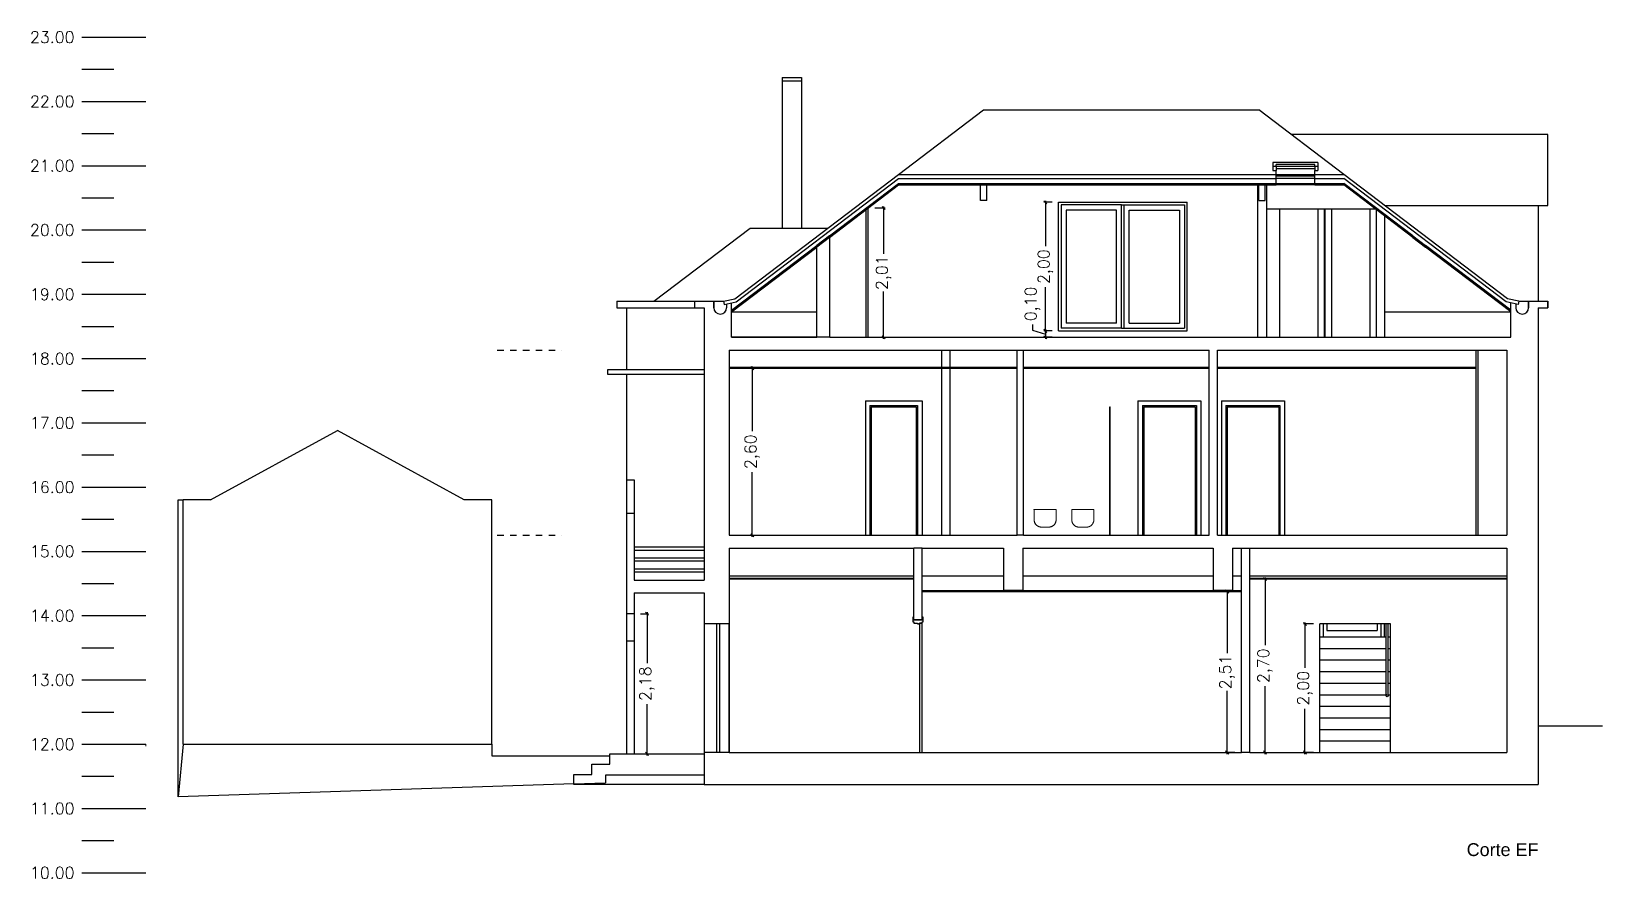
# Model space of a CAD drawing. Header units: millimetres. Extents: x 1778 to 2471, y 1406 to 1876.
# Drawn here: x 1825.37 to 1849.82, y 1580.31 to 1593.49 of the extents above; entities that cross this region are included whole.
import ezdxf
from ezdxf.enums import TextEntityAlignment as Align

# ---------------------------------------------------------------- set-up
doc = ezdxf.new("R2010")
doc.units = ezdxf.units.MM
doc.linetypes.add('DASHED', pattern=[19.05, 12.7, -6.35])
for name, color, linetype in [('ARQ_CONSTRUIR_CORTE', 10, 'Continuous'), ('ARQ_CONSTRUIR_VISTA', 30, 'Continuous'), ('ARQ_CONTRUIR_VAOS', 40, 'Continuous'), ('ARQ_DEMOLIR_CORTE', 2, 'Continuous'), ('ARQ_EXISNTENTE_VISTA', 9, 'Continuous'), ('ARQ_EXISTENTE_CORTE', 6, 'Continuous'), ('ARQ_LINHA_CORTE', 4, 'Continuous'), ('ARQ_TEXTO', 3, 'Continuous')]:
    doc.layers.add(name, color=color, linetype=linetype)
doc.layers.add('ARQ_COTAS', color=5, linetype='Continuous', lineweight=0)
doc.layers.add('ARQ_SANITAROS', color=42, linetype='Continuous', lineweight=0)
doc.styles.add('ROMA1_20', font='romans.shx', dxfattribs={"height": 0.18})
doc.styles.get("Standard").update_dxf_attribs({"font": 'arial.ttf'})
doc.dimstyles.new('1_100', dxfattribs={"dimscale": 0.5, "dimtxt": 0.1, "dimasz": 0.1, "dimexe": 0.05, "dimexo": 0.2, "dimgap": 0.09, "dimtad": 0, "dimzin": 0, "dimtxsty": 'ROMA1_20', "dimblk": 'OBLIQUE', "dimcen": 0.1, "dimdle": 0.05, "dimazin": 0, "dimtfac": 1, "dimtofl": 0, "dimtmove": 1, "dimatfit": 3, "dimldrblk": 'DOTSMALL', "dimfxl": 0.075, "dimtolj": 1, "dimtzin": 0, "dimarcsym": 0})

msp = doc.modelspace()

# ---------------------------------------------------------------- texts
at = {"layer": 'ARQ_TEXTO', "style": 'ROMA1_20'}
for s, p in [('23.00', (1825.348, 1593.308)), ('22.00', (1825.348, 1592.308)), ('21.00', (1825.348, 1591.308)), ('20.00', (1825.348, 1590.308)), ('19.00', (1825.348, 1589.308)), ('18.00', (1825.348, 1588.308)), ('17.00', (1825.348, 1587.308)), ('16.00', (1825.348, 1586.308)), ('15.00', (1825.348, 1585.308)), ('14.00', (1825.348, 1584.308)), ('13.00', (1825.348, 1583.308)), ('12.00', (1825.348, 1582.308)), ('11.00', (1825.348, 1581.308)), ('10.00', (1825.348, 1580.308))]:
    msp.add_text(s, height=0.18, dxfattribs=at).set_placement(p)
at = {"layer": 'ARQ_TEXTO'}
msp.add_text('Corte EF', height=0.2, dxfattribs=at).set_placement((1848.823, 1580.658), align=Align.RIGHT)

# ---------------------------------------------------------------- blocks, each defined once
blk = doc.blocks.new('_Oblique')
at = {"color": 0, "linetype": 'ByBlock', "lineweight": -2}
blk.add_line((-0.5, -0.5), (0.5, 0.5), dxfattribs=at)
blk = doc.blocks.new('*D205')
at = {"layer": 'ARQ_COTAS', "color": 0, "lineweight": -2}
for p, q in [((1838.493, 1590.741), (1838.657, 1590.741)), ((1838.632, 1590.766), (1838.632, 1590.029)), ((1838.632, 1588.704), (1838.632, 1589.442)), ((1838.493, 1588.729), (1838.657, 1588.729))]:
    blk.add_line(p, q, dxfattribs=at)
at = {"layer": 'Defpoints', "color": 0}
for p in [(1838.393, 1590.741), (1838.393, 1588.729), (1838.632, 1588.729)]:
    blk.add_point(p, dxfattribs=at)
at = {"layer": 'ARQ_COTAS', "color": 0, "linetype": 'ByBlock', "lineweight": -2, "xscale": 0.05, "yscale": 0.05, "zscale": 0.05}
for p, rotation in [((1838.632, 1590.741), 90), ((1838.632, 1588.729), 270)]:
    blk.add_blockref('_Oblique', p, dxfattribs=dict(at, rotation=rotation))
at = {"layer": 'ARQ_COTAS', "color": 0, "insert": (1838.632, 1589.735), "char_height": 0.18, "attachment_point": 5, "rotation": 90, "style": 'ROMA1_20'}
blk.add_mtext('\\A1;2,01', dxfattribs=at)
blk = doc.blocks.new('_DOTSMALL')
at = {"color": 0, "linetype": 'ByBlock', "const_width": 0.5}
blk.add_lwpolyline([(-0.0625, 0, 1), (0.0625, 0, 1)], format="xyb", close=True, dxfattribs=at)
blk = doc.blocks.new('*D206')
at = {"layer": 'ARQ_COTAS', "color": 0, "lineweight": -2}
for p, q in [((1841.255, 1590.829), (1841.124, 1590.829)), ((1841.149, 1590.854), (1841.149, 1590.149)), ((1841.149, 1588.804), (1841.149, 1589.51)), ((1841.255, 1588.829), (1841.124, 1588.829))]:
    blk.add_line(p, q, dxfattribs=at)
at = {"layer": 'Defpoints', "color": 0}
for p in [(1841.355, 1590.829), (1841.149, 1588.829), (1841.355, 1588.829)]:
    blk.add_point(p, dxfattribs=at)
at = {"layer": 'ARQ_COTAS', "color": 0, "linetype": 'ByBlock', "lineweight": -2, "xscale": 0.05, "yscale": 0.05, "zscale": 0.05}
for p, rotation in [((1841.149, 1590.829), 90), ((1841.149, 1588.829), 270)]:
    blk.add_blockref('_Oblique', p, dxfattribs=dict(at, rotation=rotation))
at = {"layer": 'ARQ_COTAS', "color": 0, "insert": (1841.149, 1589.829), "char_height": 0.18, "attachment_point": 5, "rotation": 90, "style": 'ROMA1_20'}
blk.add_mtext('\\A1;2,00', dxfattribs=at)
blk = doc.blocks.new('*D207')
at = {"layer": 'ARQ_COTAS', "color": 0, "lineweight": -2}
for p, q in [((1840.949, 1588.929), (1840.949, 1588.839)), ((1840.949, 1588.839), (1841.149, 1588.779)), ((1841.255, 1588.829), (1841.124, 1588.829)), ((1841.255, 1588.729), (1841.124, 1588.729)), ((1841.149, 1588.854), (1841.149, 1588.704))]:
    blk.add_line(p, q, dxfattribs=at)
at = {"layer": 'Defpoints', "color": 0}
for p in [(1841.149, 1588.729), (1841.355, 1588.829), (1841.355, 1588.729)]:
    blk.add_point(p, dxfattribs=at)
at = {"layer": 'ARQ_COTAS', "color": 0, "linetype": 'ByBlock', "lineweight": -2, "xscale": 0.05, "yscale": 0.05, "zscale": 0.05}
for p, rotation in [((1841.149, 1588.829), 90), ((1841.149, 1588.729), 270)]:
    blk.add_blockref('_Oblique', p, dxfattribs=dict(at, rotation=rotation))
at = {"layer": 'ARQ_COTAS', "color": 0, "insert": (1840.949, 1589.249), "char_height": 0.18, "attachment_point": 5, "rotation": 90, "style": 'ROMA1_20'}
blk.add_mtext('\\A1;0,10', dxfattribs=at)
blk = doc.blocks.new('*D208')
at = {"layer": 'ARQ_COTAS', "color": 0, "lineweight": -2}
for p, q in [((1843.977, 1584.799), (1843.977, 1583.816)), ((1844.1, 1584.774), (1843.952, 1584.774)), ((1843.977, 1582.244), (1843.977, 1583.228)), ((1844.1, 1582.269), (1843.952, 1582.269))]:
    blk.add_line(p, q, dxfattribs=at)
at = {"layer": 'Defpoints', "color": 0}
for p in [(1844.2, 1584.774), (1843.977, 1582.269), (1844.2, 1582.269)]:
    blk.add_point(p, dxfattribs=at)
at = {"layer": 'ARQ_COTAS', "color": 0, "linetype": 'ByBlock', "lineweight": -2, "xscale": 0.05, "yscale": 0.05, "zscale": 0.05}
for p, rotation in [((1843.977, 1584.774), 90), ((1843.977, 1582.269), 270)]:
    blk.add_blockref('_Oblique', p, dxfattribs=dict(at, rotation=rotation))
at = {"layer": 'ARQ_COTAS', "color": 0, "insert": (1843.977, 1583.522), "char_height": 0.18, "attachment_point": 5, "rotation": 90, "style": 'ROMA1_20'}
blk.add_mtext('\\A1;2,51', dxfattribs=at)
blk = doc.blocks.new('*D209')
at = {"layer": 'ARQ_COTAS', "color": 0, "lineweight": -2}
for p, q in [((1844.43, 1584.969), (1844.592, 1584.969)), ((1844.567, 1584.994), (1844.567, 1583.939)), ((1844.567, 1582.244), (1844.567, 1583.3)), ((1844.43, 1582.269), (1844.592, 1582.269))]:
    blk.add_line(p, q, dxfattribs=at)
at = {"layer": 'Defpoints', "color": 0}
for p in [(1844.33, 1584.969), (1844.33, 1582.269), (1844.567, 1582.269)]:
    blk.add_point(p, dxfattribs=at)
at = {"layer": 'ARQ_COTAS', "color": 0, "linetype": 'ByBlock', "lineweight": -2, "xscale": 0.05, "yscale": 0.05, "zscale": 0.05}
for p, rotation in [((1844.567, 1584.969), 90), ((1844.567, 1582.269), 270)]:
    blk.add_blockref('_Oblique', p, dxfattribs=dict(at, rotation=rotation))
at = {"layer": 'ARQ_COTAS', "color": 0, "insert": (1844.567, 1583.619), "char_height": 0.18, "attachment_point": 5, "rotation": 90, "style": 'ROMA1_20'}
blk.add_mtext('\\A1;2,70', dxfattribs=at)
blk = doc.blocks.new('*D210')
at = {"layer": 'ARQ_COTAS', "color": 0, "lineweight": -2}
for p, q in [((1834.849, 1584.429), (1834.976, 1584.429)), ((1834.951, 1584.454), (1834.951, 1583.659)), ((1834.951, 1582.224), (1834.951, 1583.02)), ((1834.849, 1582.249), (1834.976, 1582.249))]:
    blk.add_line(p, q, dxfattribs=at)
at = {"layer": 'Defpoints', "color": 0}
for p in [(1834.749, 1584.429), (1834.749, 1582.249), (1834.951, 1582.249)]:
    blk.add_point(p, dxfattribs=at)
at = {"layer": 'ARQ_COTAS', "color": 0, "linetype": 'ByBlock', "lineweight": -2, "xscale": 0.05, "yscale": 0.05, "zscale": 0.05}
for p, rotation in [((1834.951, 1584.429), 90), ((1834.951, 1582.249), 270)]:
    blk.add_blockref('_Oblique', p, dxfattribs=dict(at, rotation=rotation))
at = {"layer": 'ARQ_COTAS', "color": 0, "insert": (1834.951, 1583.339), "char_height": 0.18, "attachment_point": 5, "rotation": 90, "style": 'ROMA1_20'}
blk.add_mtext('\\A1;2,18', dxfattribs=at)
blk = doc.blocks.new('*D211')
at = {"layer": 'ARQ_COTAS', "color": 0, "lineweight": -2}
for p, q in [((1836.329, 1588.249), (1836.614, 1588.249)), ((1836.589, 1588.274), (1836.589, 1587.269)), ((1836.589, 1585.624), (1836.589, 1586.63)), ((1836.329, 1585.649), (1836.614, 1585.649))]:
    blk.add_line(p, q, dxfattribs=at)
at = {"layer": 'Defpoints', "color": 0}
for p in [(1836.229, 1588.249), (1836.229, 1585.649), (1836.589, 1585.649)]:
    blk.add_point(p, dxfattribs=at)
at = {"layer": 'ARQ_COTAS', "color": 0, "linetype": 'ByBlock', "lineweight": -2, "xscale": 0.05, "yscale": 0.05, "zscale": 0.05}
for p, rotation in [((1836.589, 1588.249), 90), ((1836.589, 1585.649), 270)]:
    blk.add_blockref('_Oblique', p, dxfattribs=dict(at, rotation=rotation))
at = {"layer": 'ARQ_COTAS', "color": 0, "insert": (1836.589, 1586.949), "char_height": 0.18, "attachment_point": 5, "rotation": 90, "style": 'ROMA1_20'}
blk.add_mtext('\\A1;2,60', dxfattribs=at)
blk = doc.blocks.new('*D283')
at = {"layer": 'ARQ_COTAS', "color": 0, "lineweight": -2}
for p, q in [((1845.189, 1584.294), (1845.189, 1583.589)), ((1845.32, 1584.269), (1845.164, 1584.269)), ((1845.189, 1582.244), (1845.189, 1582.95)), ((1845.32, 1582.269), (1845.164, 1582.269))]:
    blk.add_line(p, q, dxfattribs=at)
at = {"layer": 'Defpoints', "color": 0}
for p in [(1845.42, 1584.269), (1845.189, 1582.269), (1845.42, 1582.269)]:
    blk.add_point(p, dxfattribs=at)
at = {"layer": 'ARQ_COTAS', "color": 0, "linetype": 'ByBlock', "lineweight": -2, "xscale": 0.05, "yscale": 0.05, "zscale": 0.05}
for p, rotation in [((1845.189, 1584.269), 90), ((1845.189, 1582.269), 270)]:
    blk.add_blockref('_Oblique', p, dxfattribs=dict(at, rotation=rotation))
at = {"layer": 'ARQ_COTAS', "color": 0, "insert": (1845.189, 1583.269), "char_height": 0.18, "attachment_point": 5, "rotation": 90, "style": 'ROMA1_20'}
blk.add_mtext('\\A1;2,00', dxfattribs=at)

# ---------------------------------------------------------------- dimensions: what is measured, and where the dimension line sits
at = {"layer": 'ARQ_COTAS'}
for base, p1, p2, picture, middle in [((1838.632, 1588.729), (1838.393, 1590.741), (1838.393, 1588.729), '*D205', (1838.632, 1589.735)), ((1841.149, 1588.829), (1841.355, 1590.829), (1841.355, 1588.829), '*D206', (1841.149, 1589.829)), ((1841.149, 1588.729), (1841.355, 1588.829), (1841.355, 1588.729), '*D207', (1840.949, 1588.974)), ((1836.589, 1585.649), (1836.229, 1588.249), (1836.229, 1585.649), '*D211', (1836.589, 1586.949)), ((1843.976889282, 1582.269482026), (1844.200000415, 1584.774482026), (1844.200000415, 1582.269482026), '*D208', (1843.976889282, 1583.521982026)), ((1844.567, 1582.269), (1844.33, 1584.969), (1844.33, 1582.269), '*D209', (1844.567, 1583.619)), ((1834.951, 1582.249), (1834.749, 1584.429), (1834.749, 1582.249), '*D210', (1834.951, 1583.339))]:
    dim = msp.add_linear_dim(base=base, p1=p1, p2=p2, angle=90, dimstyle='1_100', dxfattribs=at)
    dim.commit()
    dim.dimension.update_dxf_attribs({"geometry": picture, "text_midpoint": middle})
dim = msp.add_linear_dim(base=(1845.189, 1582.269), p1=(1845.42, 1584.269), p2=(1845.42, 1582.269), angle=90, dimstyle='1_100', override={"dimtxsty": 'ROMA1_20', "dimldrblk": 'DOTSMALL'}, dxfattribs=at)
dim.commit()
dim.dimension.update_dxf_attribs({"geometry": '*D283', "text_midpoint": (1845.189, 1583.269)})

# ---------------------------------------------------------------- linework, layer by layer
at = {"layer": 'ARQ_CONSTRUIR_CORTE'}
for p, q in [((1844.69, 1591.388), (1844.69, 1591.325)), ((1845.39, 1591.388), (1844.69, 1591.388)), ((1844.74, 1591.388), (1844.74, 1591.325)), ((1845.34, 1591.388), (1845.34, 1591.325)), ((1845.39, 1591.388), (1845.39, 1591.325)), ((1844.69, 1591.325), (1844.74, 1591.325)), ((1845.34, 1591.348), (1844.74, 1591.348)), ((1844.74, 1591.099), (1844.74, 1591.325)), ((1845.34, 1591.099), (1845.34, 1591.325)), ((1845.34, 1591.325), (1845.39, 1591.325)), ((1844.45, 1591.099), (1844.45, 1588.729)), ((1844.59, 1591.099), (1844.59, 1588.729)), ((1846.3, 1588.729), (1846.3, 1590.715)), ((1846.43, 1588.729), (1846.43, 1590.616)), ((1837.793, 1588.729), (1837.793, 1590.285)), ((1837.593, 1588.729), (1837.593, 1590.133)), ((1839.54, 1588.529), (1839.67, 1588.529)), ((1840.71, 1585.649), (1840.71, 1588.529)), ((1840.81, 1585.649), (1840.81, 1588.529)), ((1836.229, 1588.264), (1840.71, 1588.264)), ((1836.229, 1588.249), (1840.71, 1588.249)), ((1840.81, 1588.264), (1843.7, 1588.264)), ((1840.81, 1588.249), (1843.7, 1588.249)), ((1843.83, 1588.264), (1847.85, 1588.264)), ((1843.83, 1588.249), (1847.85, 1588.249)), ((1839.54, 1585.649), (1839.67, 1585.649)), ((1839.1, 1584.334), (1839.1, 1585.449)), ((1839.23, 1584.334), (1839.23, 1585.449)), ((1844.2, 1582.269), (1844.2, 1585.449)), ((1844.33, 1582.269), (1844.33, 1585.449)), ((1836.229, 1584.984), (1839.1, 1584.984)), ((1836.229, 1584.969), (1839.1, 1584.969)), ((1839.23, 1584.789), (1844.2, 1584.789)), ((1844.33, 1584.984), (1848.33, 1584.984)), ((1844.33, 1584.969), (1848.33, 1584.969)), ((1839.23, 1584.774), (1844.2, 1584.774)), ((1834.749, 1584.429), (1834.629, 1584.429)), ((1839.1, 1584.334), (1839.23, 1584.334)), ((1839.23, 1584.334), (1839.1, 1584.334)), ((1836.229, 1584.269), (1835.839, 1584.269)), ((1834.37, 1582.089), (1834.37, 1582.249)), ((1834.37, 1582.249), (1835.839, 1582.249)), ((1836.229, 1582.269), (1835.839, 1582.269)), ((1833.81, 1581.929), (1834.09, 1581.929)), ((1833.81, 1581.769), (1833.81, 1581.929)), ((1834.09, 1581.929), (1834.09, 1582.089)), ((1834.09, 1582.089), (1834.37, 1582.089)), ((1835.839, 1581.769), (1833.81, 1581.769))]:
    msp.add_line(p, q, dxfattribs=at)
at = {"layer": 'ARQ_CONSTRUIR_VISTA'}
for p, q in [((1837.055, 1592.769), (1837.355, 1592.769)), ((1837.055, 1592.769), (1837.055, 1590.428)), ((1837.055, 1592.719), (1837.355, 1592.719)), ((1837.355, 1592.769), (1837.355, 1590.428)), ((1845.39, 1591.447), (1844.69, 1591.447)), ((1844.69, 1591.447), (1844.69, 1591.388)), ((1845.34, 1591.417), (1844.74, 1591.417)), ((1844.74, 1591.388), (1844.74, 1591.417)), ((1845.34, 1591.388), (1845.34, 1591.417)), ((1845.39, 1591.447), (1845.39, 1591.388)), ((1845.34, 1591.234), (1844.74, 1591.234)), ((1838.363, 1588.729), (1838.363, 1590.718)), ((1838.393, 1588.729), (1838.393, 1590.741)), ((1841.355, 1588.829), (1841.355, 1590.829)), ((1841.355, 1590.829), (1843.355, 1590.829)), ((1843.355, 1588.829), (1843.355, 1590.829)), ((1848.82, 1590.779), (1848.82, 1589.289)), ((1841.355, 1588.829), (1843.355, 1588.829)), ((1847.85, 1588.529), (1847.85, 1585.649)), ((1847.88, 1588.529), (1847.88, 1585.649)), ((1834.629, 1584.429), (1834.629, 1584.009)), ((1834.749, 1584.429), (1834.749, 1584.009)), ((1835.839, 1584.269), (1835.839, 1582.269)), ((1836.229, 1584.269), (1836.229, 1582.269)), ((1845.42, 1582.269), (1845.42, 1584.269)), ((1846.52, 1584.269), (1845.42, 1584.269)), ((1845.42, 1584.069), (1846.45, 1584.069)), ((1846.45, 1583.152), (1846.45, 1584.269)), ((1846.485, 1583.152), (1846.485, 1584.269)), ((1846.485, 1584.069), (1846.52, 1584.069)), ((1846.52, 1582.269), (1846.52, 1584.269)), ((1845.42, 1583.889), (1846.45, 1583.889)), ((1846.485, 1583.889), (1846.52, 1583.889)), ((1845.42, 1583.709), (1846.45, 1583.709)), ((1846.485, 1583.709), (1846.52, 1583.709)), ((1845.42, 1583.529), (1846.45, 1583.529)), ((1845.42, 1583.349), (1846.45, 1583.349)), ((1846.485, 1583.529), (1846.52, 1583.529)), ((1846.485, 1583.349), (1846.52, 1583.349)), ((1845.42, 1583.169), (1846.45, 1583.169)), ((1846.485, 1583.169), (1846.52, 1583.169)), ((1845.42, 1582.989), (1846.52, 1582.989)), ((1845.42, 1582.809), (1846.52, 1582.809)), ((1845.42, 1582.629), (1846.52, 1582.629)), ((1832.534, 1582.399), (1832.534, 1582.219)), ((1845.42, 1582.449), (1846.52, 1582.449)), ((1832.534, 1582.219), (1834.37, 1582.219))]:
    msp.add_line(p, q, dxfattribs=at)
msp.add_circle((1846.468, 1583.152), 0.0175, dxfattribs=at)
at = {"layer": 'ARQ_CONTRUIR_VAOS'}
for p, q in [((1842.335, 1590.789), (1841.395, 1590.789)), ((1841.395, 1590.789), (1841.395, 1588.869)), ((1842.255, 1590.709), (1841.475, 1590.709)), ((1841.475, 1590.709), (1841.475, 1588.949)), ((1842.255, 1588.949), (1842.255, 1590.709)), ((1842.335, 1590.789), (1843.315, 1590.789)), ((1842.335, 1588.869), (1842.335, 1590.789)), ((1842.375, 1588.869), (1842.375, 1590.789)), ((1842.375, 1588.869), (1842.375, 1590.789)), ((1842.455, 1588.949), (1842.455, 1590.709)), ((1842.455, 1590.709), (1843.235, 1590.709)), ((1843.235, 1590.709), (1843.235, 1588.949)), ((1843.315, 1590.789), (1843.315, 1588.869)), ((1844.59, 1590.729), (1846.28, 1590.729)), ((1844.79, 1590.729), (1844.79, 1588.729)), ((1845.39, 1590.729), (1845.39, 1588.729)), ((1845.49, 1590.729), (1845.49, 1588.729)), ((1845.5, 1590.729), (1845.5, 1588.729)), ((1845.6, 1590.729), (1845.6, 1588.729)), ((1846.2, 1590.729), (1846.2, 1588.729)), ((1842.255, 1588.949), (1841.475, 1588.949)), ((1842.455, 1588.949), (1843.235, 1588.949)), ((1842.335, 1588.869), (1841.395, 1588.869)), ((1842.335, 1588.869), (1843.315, 1588.869)), ((1838.35, 1587.739), (1839.23, 1587.739)), ((1838.35, 1587.739), (1838.35, 1585.649)), ((1839.23, 1587.739), (1839.23, 1585.649)), ((1842.59, 1587.739), (1843.57, 1587.739)), ((1842.59, 1587.739), (1842.59, 1585.649)), ((1843.57, 1587.739), (1843.57, 1585.649)), ((1843.89, 1587.739), (1843.89, 1585.649)), ((1843.89, 1587.739), (1844.87, 1587.739)), ((1844.87, 1587.739), (1844.87, 1585.649)), ((1838.42, 1587.669), (1839.16, 1587.669)), ((1838.42, 1587.669), (1838.42, 1585.649)), ((1838.44, 1587.649), (1839.14, 1587.649)), ((1838.44, 1587.649), (1838.44, 1585.649)), ((1839.14, 1587.649), (1839.14, 1585.649)), ((1839.16, 1587.669), (1839.16, 1585.649)), ((1842.15, 1585.649), (1842.15, 1587.649)), ((1842.15, 1587.649), (1842.16, 1587.649)), ((1842.16, 1585.649), (1842.16, 1587.649)), ((1842.66, 1587.669), (1843.5, 1587.669)), ((1842.66, 1587.669), (1842.66, 1585.649)), ((1842.68, 1587.649), (1843.48, 1587.649)), ((1842.68, 1587.649), (1842.68, 1585.649)), ((1843.48, 1587.649), (1843.48, 1585.649)), ((1843.5, 1587.669), (1843.5, 1585.649)), ((1843.96, 1587.669), (1843.96, 1585.649)), ((1843.96, 1587.669), (1844.8, 1587.669)), ((1843.98, 1587.649), (1844.78, 1587.649)), ((1843.98, 1587.649), (1843.98, 1585.649)), ((1844.78, 1587.649), (1844.78, 1585.649)), ((1844.8, 1587.669), (1844.8, 1585.649)), ((1836.03, 1584.269), (1836.03, 1582.269)), ((1836.08, 1584.269), (1836.08, 1582.269)), ((1845.47, 1584.269), (1845.47, 1584.069)), ((1845.53, 1584.269), (1845.53, 1584.169)), ((1845.53, 1584.169), (1846.31, 1584.169)), ((1846.31, 1584.269), (1846.31, 1584.169)), ((1846.37, 1584.269), (1846.37, 1584.069)), ((1846.42, 1584.269), (1846.42, 1584.069))]:
    msp.add_line(p, q, dxfattribs=at)
for points in [[(1839.085, 1584.374), (1839.085, 1584.304), (1839.1, 1584.304), (1839.1, 1584.284), (1839.16, 1584.284), (1839.16, 1584.269), (1839.19, 1584.269), (1839.19, 1584.284), (1839.23, 1584.284), (1839.23, 1584.304), (1839.245, 1584.304), (1839.245, 1584.374), (1839.23, 1584.374), (1839.23, 1584.334), (1839.1, 1584.334), (1839.1, 1584.374)], [(1839.19, 1584.284), (1839.19, 1582.269), (1839.23, 1582.269), (1839.23, 1584.284)]]:
    msp.add_lwpolyline(points, close=True, dxfattribs=at)
at = {"layer": 'ARQ_COTAS'}
msp.add_line((1827.153, 1582.399), (1827.153, 1582.369), dxfattribs=at)
at = {"layer": 'ARQ_DEMOLIR_CORTE'}
for p, q in [((1844.74, 1591.262), (1845.34, 1591.262)), ((1845.34, 1591.199), (1844.74, 1591.199)), ((1844.74, 1591.124), (1845.34, 1591.124)), ((1845.34, 1591.099), (1844.74, 1591.099)), ((1837.793, 1588.729), (1837.592, 1588.729)), ((1844.45, 1588.729), (1844.59, 1588.729)), ((1846.3, 1588.729), (1846.43, 1588.729)), ((1839.54, 1585.649), (1839.54, 1588.529)), ((1839.67, 1585.649), (1839.67, 1588.529)), ((1840.71, 1588.529), (1840.81, 1588.529)), ((1840.81, 1585.649), (1840.71, 1585.649)), ((1839.23, 1585.449), (1839.1, 1585.449)), ((1844.2, 1585.449), (1844.33, 1585.449)), ((1834.629, 1584.429), (1834.629, 1584.009)), ((1834.749, 1584.429), (1834.749, 1584.009)), ((1835.839, 1584.269), (1835.839, 1582.269)), ((1836.229, 1582.269), (1836.229, 1584.269)), ((1834.629, 1584.009), (1834.749, 1584.009)), ((1835.839, 1582.249), (1835.839, 1581.769)), ((1844.33, 1582.269), (1844.2, 1582.269)), ((1834.304, 1581.919), (1834.304, 1581.799)), ((1834.629, 1581.919), (1834.304, 1581.919)), ((1835.839, 1581.919), (1834.629, 1581.919)), ((1833.81, 1581.783), (1834.304, 1581.799))]:
    msp.add_line(p, q, dxfattribs=at)
at = {"layer": 'ARQ_EXISNTENTE_VISTA'}
for p, q in [((1838.864, 1591.262), (1840.189, 1592.269)), ((1840.189, 1592.269), (1844.47, 1592.269)), ((1845.795, 1591.262), (1844.469, 1592.269)), ((1848.97, 1591.884), (1844.978, 1591.884)), ((1848.97, 1590.779), (1848.97, 1591.884)), ((1846.431, 1590.779), (1848.97, 1590.779)), ((1835.057, 1589.289), (1836.555, 1590.428)), ((1836.555, 1590.428), (1837.765, 1590.428)), ((1834.479, 1589.289), (1835.689, 1589.289)), ((1834.479, 1589.289), (1834.479, 1589.189)), ((1834.479, 1589.189), (1835.689, 1589.189)), ((1834.629, 1589.189), (1834.629, 1588.229)), ((1835.989, 1589.289), (1836.139, 1589.289)), ((1848.519, 1589.289), (1848.669, 1589.289)), ((1848.97, 1589.289), (1848.97, 1589.189)), ((1836.266, 1589.124), (1837.593, 1589.124)), ((1846.43, 1589.124), (1848.393, 1589.124)), ((1834.339, 1588.149), (1834.339, 1588.229)), ((1834.339, 1588.229), (1835.839, 1588.229)), ((1835.839, 1588.149), (1834.339, 1588.149)), ((1834.629, 1588.149), (1834.629, 1585.993)), ((1828.158, 1586.199), (1830.132, 1587.279)), ((1832.106, 1586.199), (1830.132, 1587.279)), ((1834.629, 1586.509), (1834.749, 1586.509)), ((1834.749, 1586.509), (1834.749, 1585.993)), ((1827.653, 1586.199), (1827.731, 1586.199)), ((1827.731, 1582.399), (1827.731, 1586.199)), ((1828.158, 1586.199), (1827.731, 1586.199)), ((1832.534, 1586.199), (1832.106, 1586.199)), ((1832.534, 1582.399), (1832.534, 1586.199)), ((1834.749, 1585.469), (1835.839, 1585.469)), ((1834.749, 1585.469), (1835.839, 1585.469)), ((1834.749, 1585.419), (1835.839, 1585.419)), ((1834.749, 1585.419), (1835.839, 1585.419)), ((1834.749, 1585.299), (1835.839, 1585.299)), ((1834.749, 1585.249), (1835.839, 1585.249)), ((1834.749, 1585.129), (1835.839, 1585.129)), ((1834.749, 1585.079), (1835.839, 1585.079)), ((1836.229, 1585.019), (1839.1, 1585.019)), ((1839.23, 1585.019), (1840.5, 1585.019)), ((1840.8, 1585.019), (1843.76, 1585.019)), ((1844.06, 1585.019), (1844.2, 1585.019)), ((1844.33, 1585.019), (1848.33, 1585.019)), ((1834.629, 1584.009), (1834.629, 1582.249)), ((1834.749, 1584.009), (1834.749, 1582.249)), ((1827.731, 1582.399), (1827.653, 1581.581)), ((1827.731, 1582.399), (1832.534, 1582.399))]:
    msp.add_line(p, q, dxfattribs=at)
at = {"layer": 'ARQ_EXISNTENTE_VISTA', "linetype": 'DASHED', "ltscale": 0.005}
for p, q in [((1832.62, 1588.529), (1833.62, 1588.529)), ((1832.62, 1585.649), (1833.62, 1585.649))]:
    msp.add_line(p, q, dxfattribs=at)
at = {"layer": 'ARQ_EXISTENTE_CORTE'}
for p, q in [((1836.316, 1589.326), (1838.864, 1591.262)), ((1836.337, 1589.279), (1838.864, 1591.199)), ((1838.864, 1591.262), (1844.74, 1591.262)), ((1838.864, 1591.199), (1844.74, 1591.199)), ((1845.34, 1591.262), (1845.795, 1591.262)), ((1845.34, 1591.199), (1845.795, 1591.199)), ((1848.342, 1589.326), (1845.795, 1591.262)), ((1848.321, 1589.279), (1845.795, 1591.199)), ((1837.792, 1590.309), (1838.864, 1591.124)), ((1837.792, 1590.284), (1838.864, 1591.099)), ((1838.864, 1591.124), (1844.74, 1591.124)), ((1838.864, 1591.099), (1844.74, 1591.099)), ((1840.14, 1590.858), (1840.14, 1591.099)), ((1840.24, 1590.858), (1840.24, 1591.099)), ((1844.47, 1590.858), (1844.47, 1591.099)), ((1844.57, 1590.858), (1844.57, 1591.099)), ((1845.34, 1591.124), (1845.795, 1591.124)), ((1845.34, 1591.099), (1845.795, 1591.099)), ((1846.866, 1590.309), (1845.795, 1591.124)), ((1846.866, 1590.284), (1845.795, 1591.099)), ((1840.24, 1590.858), (1840.14, 1590.858)), ((1844.47, 1590.858), (1844.57, 1590.858)), ((1837.792, 1590.309), (1837.592, 1590.157)), ((1837.792, 1590.284), (1837.592, 1590.132)), ((1846.866, 1590.309), (1847.066, 1590.157)), ((1846.866, 1590.284), (1847.066, 1590.132)), ((1836.266, 1589.149), (1837.592, 1590.157)), ((1836.266, 1589.124), (1837.592, 1590.132)), ((1848.393, 1589.149), (1847.066, 1590.157)), ((1848.393, 1589.124), (1847.066, 1590.132)), ((1835.689, 1589.289), (1835.688, 1589.289)), ((1835.689, 1589.189), (1835.688, 1589.189)), ((1835.688, 1589.189), (1835.839, 1589.189)), ((1835.689, 1589.289), (1835.689, 1589.189)), ((1835.689, 1589.289), (1835.989, 1589.289)), ((1835.839, 1589.189), (1835.839, 1584.953)), ((1835.989, 1589.189), (1835.989, 1589.289)), ((1835.989, 1589.189), (1835.989, 1589.289)), ((1835.989, 1589.289), (1835.989, 1589.189)), ((1836.139, 1589.289), (1836.316, 1589.326)), ((1836.139, 1589.289), (1836.149, 1589.24)), ((1836.149, 1589.24), (1836.337, 1589.279)), ((1836.189, 1589.249), (1836.189, 1589.189)), ((1836.266, 1588.729), (1836.266, 1589.264)), ((1848.509, 1589.24), (1848.321, 1589.279)), ((1848.519, 1589.289), (1848.342, 1589.326)), ((1848.393, 1588.729), (1848.393, 1589.264)), ((1848.469, 1589.249), (1848.469, 1589.189)), ((1848.519, 1589.289), (1848.509, 1589.24)), ((1848.669, 1589.289), (1848.97, 1589.289)), ((1848.669, 1589.189), (1848.669, 1589.289)), ((1848.669, 1589.189), (1848.669, 1589.289)), ((1848.669, 1589.289), (1848.669, 1589.189)), ((1848.819, 1589.189), (1848.97, 1589.189)), ((1848.82, 1589.189), (1848.82, 1581.769)), ((1848.97, 1589.189), (1848.97, 1589.289)), ((1836.266, 1588.729), (1837.593, 1588.729)), ((1837.592, 1588.729), (1836.266, 1588.729)), ((1837.793, 1588.729), (1844.45, 1588.729)), ((1844.59, 1588.729), (1846.3, 1588.729)), ((1846.43, 1588.729), (1848.393, 1588.729)), ((1836.229, 1588.529), (1836.229, 1585.649)), ((1836.229, 1588.529), (1839.54, 1588.529)), ((1839.67, 1588.529), (1840.71, 1588.529)), ((1840.81, 1588.529), (1843.7, 1588.529)), ((1843.7, 1585.649), (1843.7, 1588.529)), ((1843.83, 1585.649), (1843.83, 1588.529)), ((1843.83, 1588.529), (1848.33, 1588.529)), ((1848.33, 1588.529), (1848.33, 1585.649)), ((1834.629, 1585.993), (1834.749, 1585.993)), ((1834.629, 1585.993), (1834.629, 1584.429)), ((1834.749, 1585.993), (1834.749, 1584.953)), ((1836.229, 1585.649), (1839.54, 1585.649)), ((1839.67, 1585.649), (1840.71, 1585.649)), ((1840.81, 1585.649), (1843.7, 1585.649)), ((1843.83, 1585.649), (1848.33, 1585.649)), ((1836.229, 1585.449), (1839.1, 1585.449)), ((1836.229, 1585.449), (1836.229, 1584.269)), ((1839.23, 1585.449), (1840.5, 1585.449)), ((1840.5, 1585.449), (1840.5, 1584.789)), ((1840.8, 1585.449), (1840.8, 1584.789)), ((1840.8, 1585.449), (1843.76, 1585.449)), ((1843.76, 1585.449), (1843.76, 1584.789)), ((1844.06, 1585.449), (1844.06, 1584.789)), ((1844.06, 1585.449), (1844.2, 1585.449)), ((1844.33, 1585.449), (1848.33, 1585.449)), ((1848.33, 1585.449), (1848.33, 1582.269)), ((1834.749, 1584.953), (1835.839, 1584.953)), ((1840.8, 1584.789), (1840.5, 1584.789)), ((1844.06, 1584.789), (1843.76, 1584.789)), ((1834.749, 1584.753), (1835.839, 1584.753)), ((1834.749, 1584.753), (1834.749, 1584.429)), ((1835.839, 1584.753), (1835.839, 1584.269)), ((1835.839, 1582.269), (1835.839, 1582.249)), ((1836.229, 1582.269), (1844.2, 1582.269)), ((1844.33, 1582.269), (1848.33, 1582.269)), ((1835.839, 1581.769), (1848.82, 1581.769))]:
    msp.add_line(p, q, dxfattribs=at)
for centre in [(1836.089, 1589.189), (1848.569, 1589.189)]:
    msp.add_arc(centre, 0.1, 180, 0, dxfattribs=at)
at = {"layer": 'ARQ_LINHA_CORTE'}
for p, q in [((1827.653, 1585.581), (1827.653, 1586.199)), ((1827.653, 1581.581), (1827.653, 1585.581)), ((1848.82, 1582.684), (1849.82, 1582.684)), ((1833.81, 1581.783), (1827.653, 1581.581))]:
    msp.add_line(p, q, dxfattribs=at)
at = {"layer": 'ARQ_SANITAROS'}
for p, q in [((1840.972, 1586.049), (1841.318, 1586.049)), ((1841.559, 1586.049), (1841.904, 1586.049)), ((1841.088, 1585.776), (1841.203, 1585.776))]:
    msp.add_line(p, q, dxfattribs=at)
at = {"layer": 'ARQ_SANITAROS', "flags": 128}
for points in [[(1841.088, 1585.776), (1841.111, 1585.776), (1841.128, 1585.776), (1841.134, 1585.776), (1841.145, 1585.776)], [(1841.203, 1585.776), (1841.18, 1585.776), (1841.163, 1585.776), (1841.157, 1585.776), (1841.145, 1585.776)]]:
    msp.add_lwpolyline(points, dxfattribs=at)
at = {"layer": 'ARQ_SANITAROS'}
for points, knots in [([(1840.972, 1586.049), (1840.973, 1586.027), (1840.973, 1585.988), (1840.973, 1585.942), (1840.973, 1585.912), (1840.974, 1585.897), (1840.974, 1585.889)], [0.3714604, 0.3714604, 0.3714604, 0.3714604, 0.6409993, 0.8204996, 0.9102498, 1, 1, 1, 1]), ([(1840.973, 1586.049), (1840.973, 1586.04), (1840.973, 1586.031), (1840.973, 1586.014), (1840.973, 1586.006), (1840.974, 1585.992), (1840.974, 1585.984), (1840.974, 1585.962), (1840.974, 1585.947), (1840.974, 1585.925), (1840.974, 1585.917), (1840.974, 1585.906), (1840.974, 1585.903), (1840.974, 1585.897), (1840.974, 1585.895), (1840.974, 1585.892), (1840.974, 1585.892), (1840.974, 1585.89), (1840.974, 1585.889), (1840.974, 1585.888)], [0.5453463, 0.5453463, 0.5453463, 0.5453463, 0.625, 0.625, 0.6875, 0.6875, 0.75, 0.75, 0.875, 0.875, 0.9375, 0.9375, 0.96875, 0.96875, 0.984375, 0.984375, 0.9921875, 0.9921875, 1, 1, 1, 1]), ([(1841.317, 1586.049), (1841.317, 1586.04), (1841.317, 1586.031), (1841.317, 1586.014), (1841.317, 1586.006), (1841.317, 1585.992), (1841.317, 1585.984), (1841.317, 1585.962), (1841.317, 1585.947), (1841.317, 1585.925), (1841.317, 1585.917), (1841.316, 1585.906), (1841.316, 1585.903), (1841.316, 1585.897), (1841.316, 1585.895), (1841.316, 1585.892), (1841.316, 1585.892), (1841.316, 1585.89), (1841.316, 1585.889), (1841.316, 1585.888)], [0.5453463, 0.5453463, 0.5453463, 0.5453463, 0.625, 0.625, 0.6875, 0.6875, 0.75, 0.75, 0.875, 0.875, 0.9375, 0.9375, 0.96875, 0.96875, 0.984375, 0.984375, 0.9921875, 0.9921875, 1, 1, 1, 1]), ([(1841.318, 1586.049), (1841.318, 1586.027), (1841.318, 1585.988), (1841.317, 1585.942), (1841.317, 1585.912), (1841.317, 1585.897), (1841.317, 1585.889)], [0.3714604, 0.3714604, 0.3714604, 0.3714604, 0.6409993, 0.8204996, 0.9102498, 1, 1, 1, 1]), ([(1841.559, 1586.049), (1841.559, 1586.026), (1841.56, 1585.982), (1841.56, 1585.932), (1841.56, 1585.904), (1841.56, 1585.892), (1841.56, 1585.885), (1841.561, 1585.879), (1841.561, 1585.873), (1841.562, 1585.867), (1841.564, 1585.861), (1841.565, 1585.856), (1841.567, 1585.85), (1841.57, 1585.844), (1841.572, 1585.839), (1841.575, 1585.834), (1841.578, 1585.828), (1841.582, 1585.823), (1841.585, 1585.819), (1841.589, 1585.814), (1841.593, 1585.81), (1841.598, 1585.805), (1841.602, 1585.801), (1841.607, 1585.798), (1841.612, 1585.794), (1841.617, 1585.791), (1841.622, 1585.788), (1841.628, 1585.785), (1841.633, 1585.783), (1841.639, 1585.781), (1841.645, 1585.779), (1841.65, 1585.778), (1841.656, 1585.777), (1841.661, 1585.776), (1841.667, 1585.776), (1841.673, 1585.775), (1841.681, 1585.775), (1841.693, 1585.775), (1841.71, 1585.775), (1841.724, 1585.775), (1841.732, 1585.775)], [0.328067, 0.328067, 0.328067, 0.328067, 0.4496499, 0.5495378, 0.5808384, 0.5954383, 0.6065769, 0.6163998, 0.6269034, 0.6370777, 0.6472527, 0.6574587, 0.6677275, 0.6778979, 0.6880676, 0.6982886, 0.7085488, 0.7188349, 0.7291322, 0.7394204, 0.7496837, 0.7599077, 0.7700772, 0.7802425, 0.7904574, 0.8006988, 0.8109578, 0.8212256, 0.8314907, 0.8417453, 0.8519826, 0.8621977, 0.8710887, 0.8803609, 0.8900109, 0.9006027, 0.9126215, 0.9271791, 0.9617786, 1, 1, 1, 1]), ([(1841.732, 1585.775), (1841.736, 1585.775), (1841.748, 1585.775), (1841.763, 1585.775), (1841.778, 1585.775), (1841.787, 1585.775), (1841.795, 1585.775), (1841.801, 1585.776), (1841.806, 1585.777), (1841.812, 1585.778), (1841.817, 1585.779), (1841.823, 1585.78), (1841.828, 1585.782), (1841.834, 1585.785), (1841.839, 1585.787), (1841.845, 1585.79), (1841.85, 1585.793), (1841.855, 1585.796), (1841.86, 1585.8), (1841.864, 1585.804), (1841.869, 1585.808), (1841.873, 1585.812), (1841.877, 1585.817), (1841.881, 1585.822), (1841.884, 1585.827), (1841.887, 1585.832), (1841.89, 1585.837), (1841.893, 1585.843), (1841.895, 1585.848), (1841.897, 1585.854), (1841.899, 1585.86), (1841.901, 1585.865), (1841.902, 1585.871), (1841.903, 1585.877), (1841.903, 1585.883), (1841.904, 1585.89), (1841.904, 1585.897), (1841.904, 1585.907), (1841.904, 1585.921), (1841.904, 1585.969), (1841.904, 1586.012), (1841.904, 1586.049)], [0, 0, 0, 0, 0.0202634, 0.0596755, 0.0792105, 0.096104, 0.1073365, 0.1175039, 0.126793, 0.1357016, 0.144854, 0.1549744, 0.1651277, 0.1753133, 0.1855257, 0.195758, 0.2060024, 0.2162483, 0.2264858, 0.2367062, 0.2469064, 0.2570733, 0.2672968, 0.2775655, 0.2878648, 0.2981793, 0.30849, 0.3187805, 0.3290376, 0.3392482, 0.3493711, 0.3595757, 0.369748, 0.3799283, 0.390134, 0.4002824, 0.4123933, 0.4272796, 0.4518529, 0.4812083, 0.6719334, 0.6719334, 0.6719334, 0.6719334]), ([(1840.974, 1585.889), (1840.974, 1585.885), (1840.974, 1585.878), (1840.976, 1585.867), (1840.979, 1585.857), (1840.982, 1585.848), (1840.986, 1585.839), (1840.991, 1585.831), (1840.996, 1585.823), (1841.002, 1585.815), (1841.009, 1585.808), (1841.016, 1585.802), (1841.024, 1585.796), (1841.032, 1585.791), (1841.041, 1585.786), (1841.048, 1585.783), (1841.054, 1585.781), (1841.059, 1585.78), (1841.067, 1585.778), (1841.077, 1585.776), (1841.084, 1585.776), (1841.088, 1585.776)], [0, 0, 0, 0, 0.063756, 0.128149, 0.181914, 0.23568, 0.291017, 0.346353, 0.400105, 0.453858, 0.50917, 0.564483, 0.618166, 0.671849, 0.727087, 0.782325, 0.80112, 0.838722, 0.876453, 0.937942, 1, 1, 1, 1]), ([(1840.974, 1585.888), (1840.974, 1585.885), (1840.975, 1585.88), (1840.976, 1585.871), (1840.978, 1585.861), (1840.981, 1585.851), (1840.985, 1585.841), (1840.99, 1585.833), (1840.996, 1585.824), (1841.002, 1585.817), (1841.008, 1585.81), (1841.015, 1585.803), (1841.023, 1585.797), (1841.031, 1585.792), (1841.04, 1585.787), (1841.049, 1585.783), (1841.058, 1585.78), (1841.068, 1585.778), (1841.078, 1585.776), (1841.084, 1585.776), (1841.088, 1585.776)], [0, 0, 0, 0, 0.045687, 0.091373, 0.15284, 0.214444, 0.275914, 0.33116, 0.3866, 0.442041, 0.497288, 0.5529, 0.608712, 0.664523, 0.720132, 0.77556, 0.831189, 0.886816, 0.94224, 1, 1, 1, 1]), ([(1841.317, 1585.889), (1841.317, 1585.885), (1841.316, 1585.878), (1841.315, 1585.867), (1841.312, 1585.857), (1841.309, 1585.848), (1841.305, 1585.839), (1841.3, 1585.831), (1841.294, 1585.823), (1841.288, 1585.815), (1841.282, 1585.808), (1841.274, 1585.802), (1841.267, 1585.796), (1841.258, 1585.791), (1841.25, 1585.786), (1841.243, 1585.783), (1841.236, 1585.781), (1841.231, 1585.78), (1841.223, 1585.778), (1841.214, 1585.776), (1841.206, 1585.776), (1841.203, 1585.776)], [0, 0, 0, 0, 0.064076, 0.128152, 0.182605, 0.237253, 0.291901, 0.346353, 0.400788, 0.455417, 0.510045, 0.564479, 0.618842, 0.673399, 0.727956, 0.782319, 0.801115, 0.838782, 0.87645, 0.938225, 1, 1, 1, 1]), ([(1841.316, 1585.888), (1841.316, 1585.885), (1841.316, 1585.88), (1841.315, 1585.871), (1841.312, 1585.861), (1841.309, 1585.851), (1841.305, 1585.841), (1841.3, 1585.833), (1841.295, 1585.824), (1841.289, 1585.817), (1841.282, 1585.81), (1841.275, 1585.803), (1841.267, 1585.797), (1841.259, 1585.792), (1841.25, 1585.787), (1841.241, 1585.783), (1841.232, 1585.78), (1841.223, 1585.778), (1841.213, 1585.776), (1841.206, 1585.776), (1841.203, 1585.776)], [0, 0, 0, 0, 0.045687, 0.091373, 0.15284, 0.214444, 0.275914, 0.33116, 0.3866, 0.442041, 0.497288, 0.5529, 0.608712, 0.664523, 0.720132, 0.77556, 0.831189, 0.886816, 0.94224, 1, 1, 1, 1])]:
    msp.add_open_spline(points, degree=3, knots=knots, dxfattribs=at)
at = {"layer": 'ARQ_TEXTO'}
for p, q in [((1826.153, 1593.399), (1827.153, 1593.399)), ((1826.153, 1592.899), (1826.653, 1592.899)), ((1826.153, 1592.399), (1827.153, 1592.399)), ((1826.153, 1591.899), (1826.653, 1591.899)), ((1826.153, 1591.399), (1827.153, 1591.399)), ((1826.153, 1590.899), (1826.653, 1590.899)), ((1826.153, 1590.399), (1827.153, 1590.399)), ((1826.153, 1589.899), (1826.653, 1589.899)), ((1826.153, 1589.399), (1827.153, 1589.399)), ((1826.153, 1588.899), (1826.653, 1588.899)), ((1826.153, 1588.399), (1827.153, 1588.399)), ((1826.153, 1587.899), (1826.653, 1587.899)), ((1826.153, 1587.399), (1827.153, 1587.399)), ((1826.153, 1586.899), (1826.653, 1586.899)), ((1826.153, 1586.399), (1827.153, 1586.399)), ((1826.153, 1585.899), (1826.653, 1585.899)), ((1826.153, 1585.399), (1827.153, 1585.399)), ((1826.153, 1584.899), (1826.653, 1584.899)), ((1826.153, 1584.399), (1827.153, 1584.399)), ((1826.153, 1583.899), (1826.653, 1583.899)), ((1826.153, 1583.399), (1827.153, 1583.399)), ((1826.153, 1582.899), (1826.653, 1582.899)), ((1826.153, 1582.399), (1827.153, 1582.399)), ((1826.153, 1581.899), (1826.653, 1581.899)), ((1826.153, 1581.399), (1827.153, 1581.399)), ((1826.153, 1580.899), (1826.653, 1580.899)), ((1826.153, 1580.399), (1827.153, 1580.399))]:
    msp.add_line(p, q, dxfattribs=at)

msp.set_redraw_order([(e.dxf.handle, doc.entitydb.next_handle()) for e in msp.query("TEXT MTEXT ATTDEF DIMENSION ARC_DIMENSION")])  # texts and dimensions are drawn at this point

doc.saveas('drawing.dxf')
